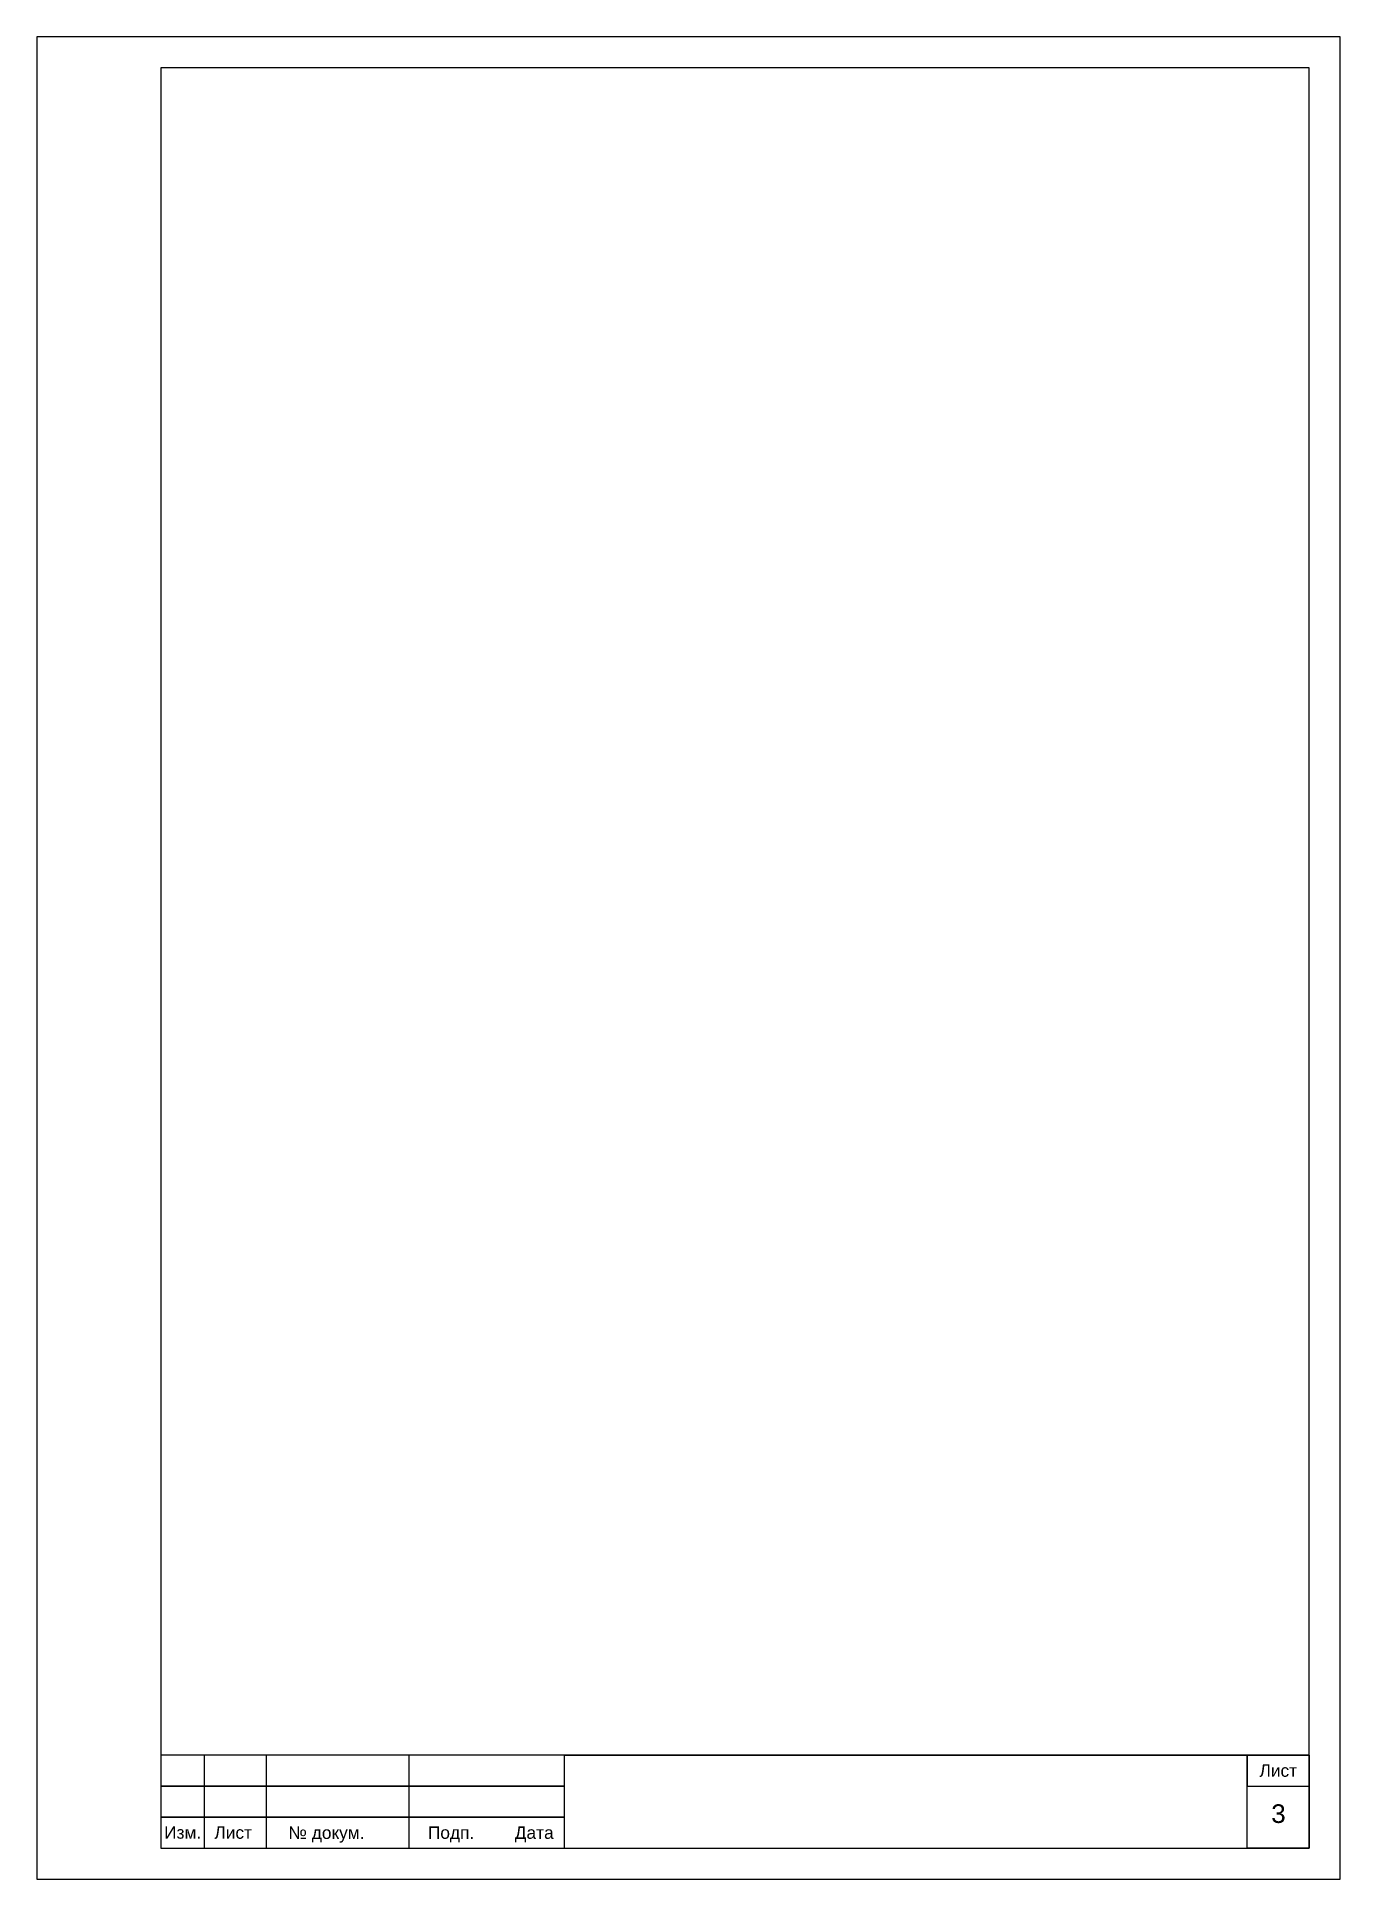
# Model space of a CAD drawing. Header units: millimetres. Extents: x 2144 to 8705, y -937 to 1906.
# Drawn here: x 2699 to 2909, y 827 to 1124 of the extents above; entities that cross this region are included whole.
import ezdxf

# ---------------------------------------------------------------- set-up
doc = ezdxf.new("R2010")
doc.units = ezdxf.units.MM
doc.layers.add('Оформление', color=7, linetype='Continuous', lineweight=30)
doc.styles.get("Standard").update_dxf_attribs({"font": 'arial.ttf'})

msp = doc.modelspace()

# ---------------------------------------------------------------- texts
at = {"layer": 'Оформление'}
for s, height, p in [('Лист', 2, (2896, 843.5)), ('3', 3, (2897.9, 836.06)), ('Изм.', 2, (2719.5, 833.52)), ('Лист', 2, (2727.6, 833.51)), ('№ докум.', 2, (2739.52, 833.49)), ('Подп.', 2, (2762, 833.5)), ('Дата', 2, (2776, 833.5))]:
    msp.add_text(s, height=height, dxfattribs=at).set_placement(p)

# ---------------------------------------------------------------- linework, layer by layer
at = {"layer": 'Оформление'}
for p, q in [((2904, 1119), (2719, 1119)), ((2719, 1119), (2719, 832)), ((2904, 1119), (2719, 1119)), ((2719, 1119), (2719, 832)), ((2904, 832), (2904, 1119)), ((2904, 832), (2904, 1119)), ((2719, 872), (2719, 832)), ((2904, 832), (2904, 872)), ((2719, 832), (2904, 832)), ((2719, 832), (2904, 832)), ((2719, 832), (2904, 832))]:
    msp.add_line(p, q, dxfattribs=at)
at = {"layer": 'Оформление', "lineweight": 35}
msp.add_line((2784, 847), (2904, 847), dxfattribs=at)
at = {"layer": 'Оформление'}
for points in [[(2909, 827), (2909, 1124), (2699, 1124), (2699, 827)], [(2719, 832), (2736, 832), (2735.98, 847), (2718.98, 847)], [(2719, 842), (2784, 842), (2784, 847), (2719, 847)], [(2719, 832), (2726, 832), (2726, 847), (2719, 847)], [(2719, 832), (2759, 832), (2759, 847), (2719, 847)], [(2904, 832), (2894, 832), (2894, 847), (2904, 847)], [(2904, 847), (2894, 847), (2894, 842), (2904, 842)], [(2719, 837), (2784, 837), (2784, 842), (2719, 842)], [(2719, 832), (2784, 832), (2784, 837), (2719, 837)]]:
    msp.add_lwpolyline(points, close=True, dxfattribs=at)

msp.set_redraw_order([(e.dxf.handle, doc.entitydb.next_handle()) for e in msp.query("TEXT MTEXT ATTDEF DIMENSION ARC_DIMENSION")])  # texts and dimensions are drawn at this point

doc.saveas('drawing.dxf')
